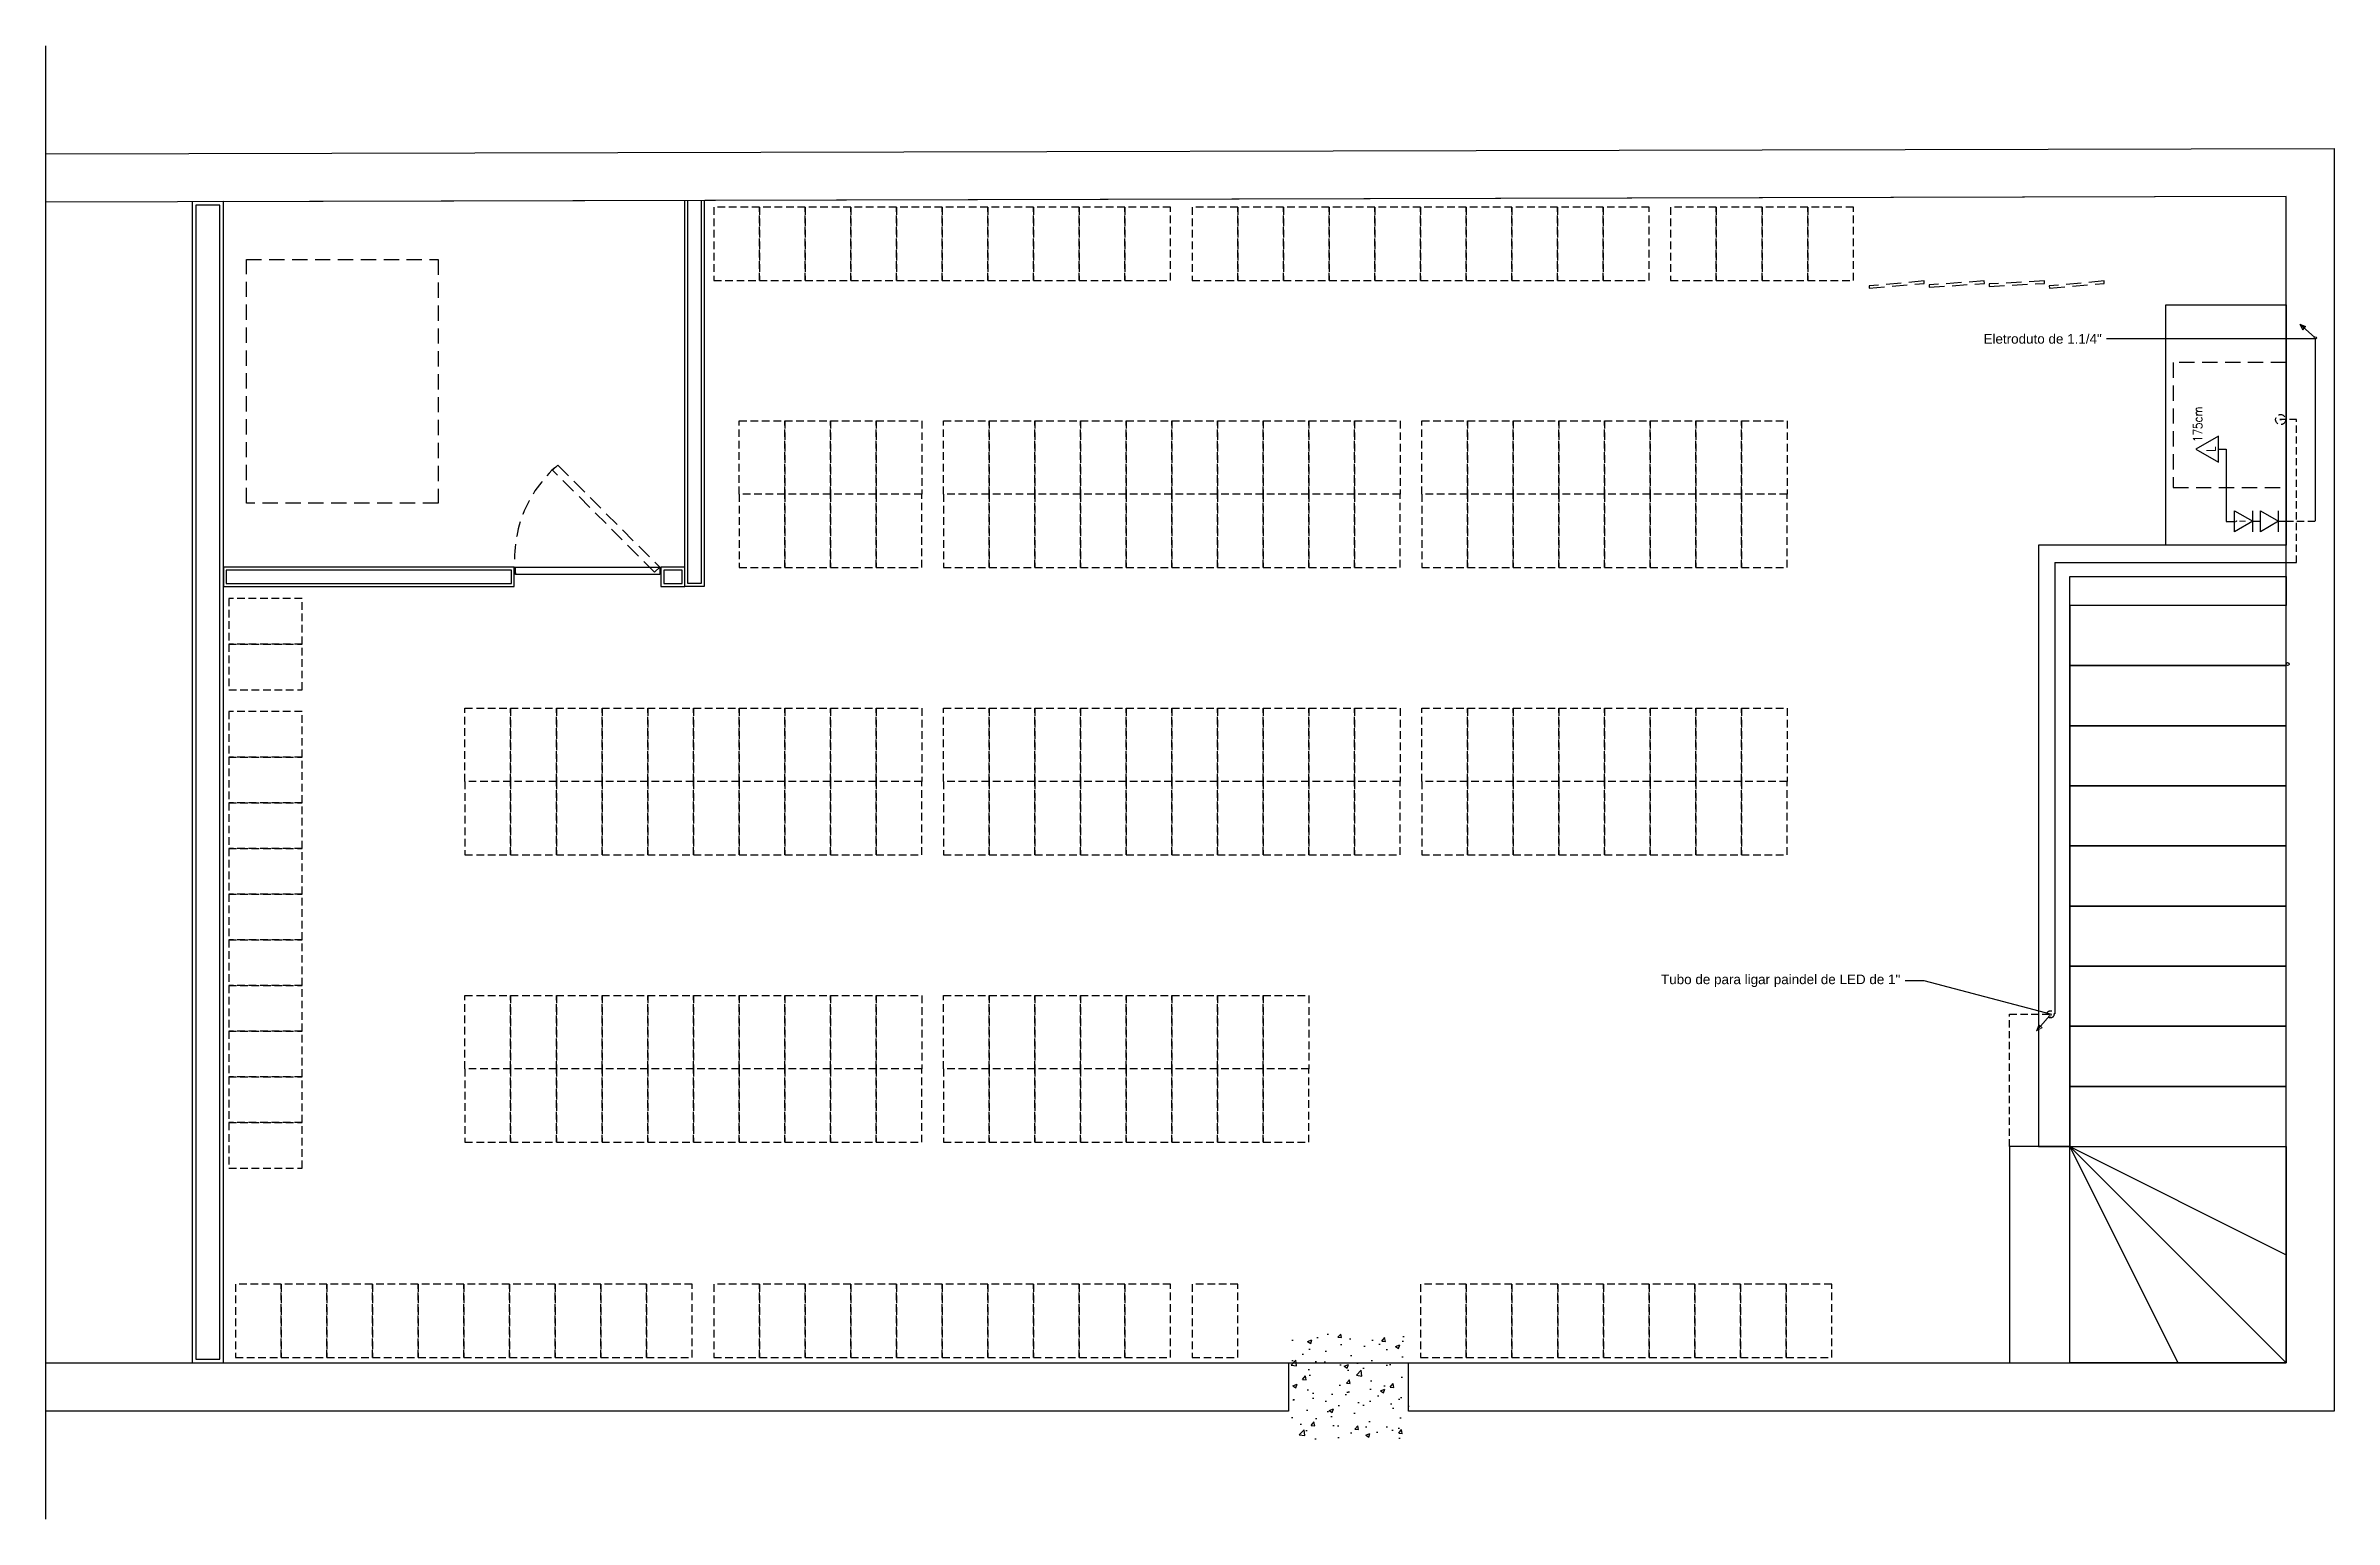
# Model space of a CAD drawing. Header units: millimetres. Extents: x 12202 to 16925, y 12031 to 14989.
# Drawn here: x 15499 to 16451, y 12836 to 13449 of the extents above; entities that cross this region are included whole.
import ezdxf
from ezdxf import colors
from ezdxf.entities.mleader import LeaderData, LeaderLine
from ezdxf.enums import TextEntityAlignment as Align
from ezdxf.math import Vec2, Vec3

# ---------------------------------------------------------------- set-up
doc = ezdxf.new("R2010")
doc.units = ezdxf.units.MM
for name, pattern in [('DASHDOT', [1, 0.5, -0.25, 0, -0.25]), ('DASHED', [0.75, 0.5, -0.25]), ('HIDDEN', [9.525, 6.35, -3.175])]:
    doc.linetypes.add(name, pattern=pattern)
for name, color, linetype in [('1', 1, 'Continuous'), ('ALVEN_M', 140, 'Continuous'), ('DIVIS_F', 60, 'Continuous'), ('DIVIS_M', 3, 'Continuous'), ('DIVIS_P', 60, 'HIDDEN'), ('Eletroduto 5', 2, 'Continuous'), ('Eletrodutos Dados', 170, 'Continuous'), ('ESCAD_M', 33, 'Continuous'), ('ESQUA_P', 101, 'HIDDEN'), ('Fases', 7, 'Continuous'), ('GRAFISMO_P', 52, 'DASHDOT'), ('MOVEL_M', 42, 'Continuous'), ('MOVEL_P', 41, 'HIDDEN'), ('TEXTO_CIRCUITO', 7, 'Continuous'), ('Tomada Logica', 170, 'Continuous')]:
    doc.layers.add(name, color=color, linetype=linetype)
doc.layers.get('MOVEL_M').off()
doc.styles.get("Standard").update_dxf_attribs({"font": 'arial.ttf', "height": 1})
doc.styles.add('Z_AUX1', font='romans.shx', dxfattribs={"width": 0.85, "height": 0.15})

# ---------------------------------------------------------------- blocks, each defined once
blk = doc.blocks.new('*U42')
for points in [[(0, -3), (3, -3), (3, 0), (0, 0)], [(3, 0), (195, 0), (195, -3), (3, -3)], [(195, -3), (198, -3), (198, 0), (195, 0)], [(0, -3), (3, -3), (3, -60), (0, -60)], [(195, -3), (198, -3), (198, -60), (195, -60)], [(0, -63), (3, -63), (3, -60), (0, -60)], [(3, -63), (195, -63), (195, -60), (3, -60)], [(195, -63), (198, -63), (198, -60), (195, -60)]]:
    blk.add_lwpolyline(points, close=True)
at = {"layer": 'MOVEL_P', "ltscale": 0.5}
for points in [[(4, -31.26), (4, -0.76), (23, -0.76), (23, -31.26)], [(23, -31.26), (23, -0.76), (42, -0.76), (42, -31.26)], [(42, -31.26), (42, -0.76), (61, -0.76), (61, -31.26)], [(61, -31.26), (61, -0.76), (80, -0.76), (80, -31.26)], [(80, -31.26), (80, -0.76), (99, -0.76), (99, -31.26)], [(99, -31.26), (99, -0.76), (118, -0.76), (118, -31.26)], [(118, -31.26), (118, -0.76), (137, -0.76), (137, -31.26)], [(137, -31.26), (137, -0.76), (156, -0.76), (156, -31.26)], [(156, -31.26), (156, -0.76), (175, -0.76), (175, -31.26)], [(175, -31.26), (175, -0.76), (194, -0.76), (194, -31.26)], [(4, -31.26), (4, -61.76), (23, -61.76), (23, -31.26)], [(23, -31.26), (23, -61.76), (42, -61.76), (42, -31.26)], [(42, -31.26), (42, -61.76), (61, -61.76), (61, -31.26)], [(61, -31.26), (61, -61.76), (80, -61.76), (80, -31.26)], [(80, -31.26), (80, -61.76), (99, -61.76), (99, -31.26)], [(99, -31.26), (99, -61.76), (118, -61.76), (118, -31.26)], [(118, -31.26), (118, -61.76), (137, -61.76), (137, -31.26)], [(137, -31.26), (137, -61.76), (156, -61.76), (156, -31.26)], [(156, -31.26), (156, -61.76), (175, -61.76), (175, -31.26)], [(175, -31.26), (175, -61.76), (194, -61.76), (194, -31.26)]]:
    blk.add_lwpolyline(points, close=True, dxfattribs=at)
blk = doc.blocks.new('*U46')
for points in [[(0, 30), (3, 30), (3, 33), (0, 33)], [(0, 30), (3, 30), (3, 3), (0, 3)], [(3, 33), (195, 33), (195, 30), (3, 30)], [(195, 30), (198, 30), (198, 33), (195, 33)], [(195, 30), (198, 30), (198, 3), (195, 3)], [(0, 0), (3, 0), (3, 3), (0, 3)], [(3, 0), (195, 0), (195, 3), (3, 3)], [(195, 0), (198, 0), (198, 3), (195, 3)]]:
    blk.add_lwpolyline(points, close=True)
at = {"layer": 'MOVEL_P', "ltscale": 0.5}
for points in [[(4, 31.74), (4, 1.24), (23, 1.24), (23, 31.74)], [(23, 31.74), (23, 1.24), (42, 1.24), (42, 31.74)], [(42, 31.74), (42, 1.24), (61, 1.24), (61, 31.74)], [(61, 31.74), (61, 1.24), (80, 1.24), (80, 31.74)], [(80, 31.74), (80, 1.24), (99, 1.24), (99, 31.74)], [(99, 31.74), (99, 1.24), (118, 1.24), (118, 31.74)], [(118, 31.74), (118, 1.24), (137, 1.24), (137, 31.74)], [(137, 31.74), (137, 1.24), (156, 1.24), (156, 31.74)], [(156, 31.74), (156, 1.24), (175, 1.24), (175, 31.74)], [(175, 31.74), (175, 1.24), (194, 1.24), (194, 31.74)]]:
    blk.add_lwpolyline(points, close=True, dxfattribs=at)
blk = doc.blocks.new('*U52')
for points in [[(0, 30), (3, 30), (3, 33), (0, 33)], [(0, 30), (3, 30), (3, 3), (0, 3)], [(3, 33), (43, 33), (43, 30), (3, 30)], [(43, 30), (46, 30), (46, 33), (43, 33)], [(43, 30), (46, 30), (46, 3), (43, 3)], [(0, 0), (3, 0), (3, 3), (0, 3)], [(3, 0), (43, 0), (43, 3), (3, 3)], [(43, 0), (46, 0), (46, 3), (43, 3)]]:
    blk.add_lwpolyline(points, close=True)
at = {"layer": 'MOVEL_P', "ltscale": 0.5}
for points in [[(4, 31.74), (4, 1.24), (23, 1.24), (23, 31.74)], [(23, 31.74), (23, 1.24), (42, 1.24), (42, 31.74)]]:
    blk.add_lwpolyline(points, close=True, dxfattribs=at)
blk = doc.blocks.new('*U49')
for points in [[(0, -3), (3, -3), (3, 0), (0, 0)], [(3, 0), (157, 0), (157, -3), (3, -3)], [(157, -3), (160, -3), (160, 0), (157, 0)], [(0, -3), (3, -3), (3, -60), (0, -60)], [(157, -3), (160, -3), (160, -60), (157, -60)], [(0, -63), (3, -63), (3, -60), (0, -60)], [(3, -63), (157, -63), (157, -60), (3, -60)], [(157, -63), (160, -63), (160, -60), (157, -60)]]:
    blk.add_lwpolyline(points, close=True)
at = {"layer": 'MOVEL_P', "ltscale": 0.5}
for points in [[(4, -31.26), (4, -0.76), (23, -0.76), (23, -31.26)], [(23, -31.26), (23, -0.76), (42, -0.76), (42, -31.26)], [(42, -31.26), (42, -0.76), (61, -0.76), (61, -31.26)], [(61, -31.26), (61, -0.76), (80, -0.76), (80, -31.26)], [(80, -31.26), (80, -0.76), (99, -0.76), (99, -31.26)], [(99, -31.26), (99, -0.76), (118, -0.76), (118, -31.26)], [(118, -31.26), (118, -0.76), (137, -0.76), (137, -31.26)], [(137, -31.26), (137, -0.76), (156, -0.76), (156, -31.26)], [(4, -31.26), (4, -61.76), (23, -61.76), (23, -31.26)], [(23, -31.26), (23, -61.76), (42, -61.76), (42, -31.26)], [(42, -31.26), (42, -61.76), (61, -61.76), (61, -31.26)], [(61, -31.26), (61, -61.76), (80, -61.76), (80, -31.26)], [(80, -31.26), (80, -61.76), (99, -61.76), (99, -31.26)], [(99, -31.26), (99, -61.76), (118, -61.76), (118, -31.26)], [(118, -31.26), (118, -61.76), (137, -61.76), (137, -31.26)], [(137, -31.26), (137, -61.76), (156, -61.76), (156, -31.26)]]:
    blk.add_lwpolyline(points, close=True, dxfattribs=at)
blk = doc.blocks.new('*U51')
for points in [[(0, -3), (3, -3), (3, 0), (0, 0)], [(3, 0), (81, 0), (81, -3), (3, -3)], [(81, -3), (84, -3), (84, 0), (81, 0)], [(0, -3), (3, -3), (3, -60), (0, -60)], [(81, -3), (84, -3), (84, -60), (81, -60)], [(0, -63), (3, -63), (3, -60), (0, -60)], [(3, -63), (81, -63), (81, -60), (3, -60)], [(81, -63), (84, -63), (84, -60), (81, -60)]]:
    blk.add_lwpolyline(points, close=True)
at = {"layer": 'MOVEL_P', "ltscale": 0.5}
for points in [[(4, -31.26), (4, -0.76), (23, -0.76), (23, -31.26)], [(23, -31.26), (23, -0.76), (42, -0.76), (42, -31.26)], [(42, -31.26), (42, -0.76), (61, -0.76), (61, -31.26)], [(61, -31.26), (61, -0.76), (80, -0.76), (80, -31.26)], [(4, -31.26), (4, -61.76), (23, -61.76), (23, -31.26)], [(23, -31.26), (23, -61.76), (42, -61.76), (42, -31.26)], [(42, -31.26), (42, -61.76), (61, -61.76), (61, -31.26)], [(61, -31.26), (61, -61.76), (80, -61.76), (80, -31.26)]]:
    blk.add_lwpolyline(points, close=True, dxfattribs=at)
blk = doc.blocks.new('*U48')
for points in [[(0, 30), (3, 30), (3, 33), (0, 33)], [(0, 30), (3, 30), (3, 3), (0, 3)], [(3, 33), (24, 33), (24, 30), (3, 30)], [(24, 30), (27, 30), (27, 33), (24, 33)], [(24, 30), (27, 30), (27, 3), (24, 3)], [(0, 0), (3, 0), (3, 3), (0, 3)], [(3, 0), (24, 0), (24, 3), (3, 3)], [(24, 0), (27, 0), (27, 3), (24, 3)]]:
    blk.add_lwpolyline(points, close=True)
at = {"layer": 'MOVEL_P', "ltscale": 0.5}
blk.add_lwpolyline([(4, 31.74), (4, 1.24), (23, 1.24), (23, 31.74)], close=True, dxfattribs=at)
blk = doc.blocks.new('PE_TELEFONE_BAIXO')
for p, q in [((-0.176, 0.125), (0.176, 0.125)), ((0, 0.125), (0, 0))]:
    blk.add_line(p, q)
blk.add_lwpolyline([(0, 0.125), (-0.176, 0.429), (0.176, 0.429)], close=True)
at = {"style": 'Z_AUX1', "width": 0.85}
blk.add_attdef('TIPO', text='', height=0.15, dxfattribs=at).set_placement((0, 0.328), align=Align.MIDDLE_CENTER)
blk = doc.blocks.new('*U47')
for points in [[(0, 30), (3, 30), (3, 33), (0, 33)], [(0, 30), (3, 30), (3, 3), (0, 3)], [(3, 33), (81, 33), (81, 30), (3, 30)], [(81, 30), (84, 30), (84, 33), (81, 33)], [(81, 30), (84, 30), (84, 3), (81, 3)], [(0, 0), (3, 0), (3, 3), (0, 3)], [(3, 0), (81, 0), (81, 3), (3, 3)], [(81, 0), (84, 0), (84, 3), (81, 3)]]:
    blk.add_lwpolyline(points, close=True)
at = {"layer": 'MOVEL_P', "ltscale": 0.5}
for points in [[(4, 31.74), (4, 1.24), (23, 1.24), (23, 31.74)], [(23, 31.74), (23, 1.24), (42, 1.24), (42, 31.74)], [(42, 31.74), (42, 1.24), (61, 1.24), (61, 31.74)], [(61, 31.74), (61, 1.24), (80, 1.24), (80, 31.74)]]:
    blk.add_lwpolyline(points, close=True, dxfattribs=at)
blk = doc.blocks.new('_ARZ_ARMARIO FUNCIONARIOS')
for points in [[(0, -33), (-1, -33), (-1, -1), (-99.86, -1), (-99.86, -33), (-100.86, -33), (-100.86, 0), (0, 0)], [(-75.86, -33), (-74.86, -33), (-74.86, -1), (-75.86, -1)], [(-50.86, -33), (-49.86, -33), (-49.86, -1), (-50.86, -1)], [(-25.86, -33), (-24.86, -33), (-24.86, -1), (-25.86, -1)], [(-76.36, -33), (-76.36, -32), (-99.36, -32), (-99.36, -33)], [(-51.36, -33), (-51.36, -32), (-74.36, -32), (-74.36, -33)], [(-26.36, -33), (-26.36, -32), (-49.36, -32), (-49.36, -33)], [(-1.5, -33), (-1.5, -32), (-24.36, -32), (-24.36, -33)]]:
    blk.add_lwpolyline(points, close=True)
at = {"layer": 'MOVEL_P'}
for points in [[(-76.36, -33), (-76.45, -32), (-99.36, -34.05), (-99.27, -35.05)], [(-51.36, -33), (-51.43, -32), (-74.38, -33.64), (-74.31, -34.64)], [(-26.36, -33), (-26.42, -32), (-49.38, -33.23), (-49.33, -34.23)], [(-1.5, -33), (-1.59, -32), (-24.36, -34.05), (-24.27, -35.05)]]:
    blk.add_lwpolyline(points, close=True, dxfattribs=at)
blk = doc.blocks.new('*U50')
for points in [[(0, 30), (3, 30), (3, 33), (0, 33)], [(0, 30), (3, 30), (3, 3), (0, 3)], [(3, 33), (176, 33), (176, 30), (3, 30)], [(176, 30), (179, 30), (179, 33), (176, 33)], [(176, 30), (179, 30), (179, 3), (176, 3)], [(0, 0), (3, 0), (3, 3), (0, 3)], [(3, 0), (176, 0), (176, 3), (3, 3)], [(176, 0), (179, 0), (179, 3), (176, 3)]]:
    blk.add_lwpolyline(points, close=True)
at = {"layer": 'MOVEL_P', "ltscale": 0.5}
for points in [[(4, 31.74), (4, 1.24), (23, 1.24), (23, 31.74)], [(23, 31.74), (23, 1.24), (42, 1.24), (42, 31.74)], [(42, 31.74), (42, 1.24), (61, 1.24), (61, 31.74)], [(61, 31.74), (61, 1.24), (80, 1.24), (80, 31.74)], [(80, 31.74), (80, 1.24), (99, 1.24), (99, 31.74)], [(99, 31.74), (99, 1.24), (118, 1.24), (118, 31.74)], [(118, 31.74), (118, 1.24), (137, 1.24), (137, 31.74)], [(137, 31.74), (137, 1.24), (156, 1.24), (156, 31.74)], [(156, 31.74), (156, 1.24), (175, 1.24), (175, 31.74)]]:
    blk.add_lwpolyline(points, close=True, dxfattribs=at)
blk = doc.blocks.new('PE_TOMADA_BAIXA')
blk.add_line((0, 0.125), (0, 0))
blk.add_lwpolyline([(0, 0.5), (-0.217, 0.125), (0.217, 0.125)], close=True)
at = {"style": 'Z_AUX1', "width": 0.85}
blk.add_attdef('TIPO', text='', height=0.15, dxfattribs=at).set_placement((0.117, 0.35), align=Align.BOTTOM_LEFT)
blk.add_attdef('TIPO', text='', height=0.15, dxfattribs=at).set_placement((0, 0.25), align=Align.MIDDLE_CENTER)
blk = doc.blocks.new('_None')

msp = doc.modelspace()

# ---------------------------------------------------------------- hatches: boundary and pattern name
at = {"layer": '1', "lineweight": 5}
for points in [[(16328.54, 13040.91), (16327.84, 13041.52), (16326.94, 13039.07)], [(16327.84, 13041.52), (16326.94, 13039.07), (16328.54, 13040.91)]]:
    msp.add_hatch(color=4, dxfattribs=at).paths.add_polyline_path(points)
at = {"layer": 'ALVEN_M'}
h = msp.add_hatch(dxfattribs=at)
h.set_pattern_fill('AR-CONC', color=255, scale=0.1)
h.set_pattern_definition([(50, (13416.55, 20603.294), (18.218467, -1.593909), [1.905, -20.955]), (355, (13416.55, 20603.294), (-3.52434, 19.105685), [1.524, -16.76406]), (100.45144, (13418.068, 20603.161), (14.694125, 17.511775), [1.619, -17.809024]), (46.1842, (13416.55, 20608.374), (27.107904, -4.20423), [2.8575, -31.4325]), (96.63556, (13418.809, 20608.024), (23.74041, 24.74261), [2.4285, -26.71356]), (351.18415, (13416.55, 20608.374), (23.74041, 24.74261), [2.286, -25.14597]), (21, (13419.09, 20607.104), (15.16144, -10.22652), [1.905, -20.955]), (326, (13419.09, 20607.104), (6.180203, 18.418797), [1.524, -16.764]), (71.45144, (13420.353, 20606.252), (21.341642, 8.192277), [1.619, -17.808994]), (37.5, (13416.5497, 20603.294), (0.3088603, 8.455504), [0, -16.5608, 0, -17.018, 0, -16.8275]), (7.5, (13416.55, 20603.294), (6.681966, 10.018057), [0, -9.7028, 0, -16.1798, 0, -6.4135]), (327.5, (13410.8855, 20603.294), (13.5590595, -0.5728744), [0, -6.35, 0, -19.812, 0, -26.289]), (317.5, (13408.345, 20603.294), (14.812918, 2.542649), [0, -8.255, 0, -13.1572, 0, -18.669])])
h.paths.add_polyline_path([(16015.75, 12868.91), (16015.75, 12912.91), (16065.75, 12912.91), (16065.75, 12868.91)])
at = {"layer": 'TEXTO_CIRCUITO', "ltscale": 0.05}
for points in [[(16438.26, 13331.21), (16438.87, 13331.91), (16436.42, 13332.82)], [(16438.87, 13331.91), (16436.42, 13332.82), (16438.26, 13331.21)]]:
    msp.add_hatch(color=4, dxfattribs=at).paths.add_polyline_path(points)

# ---------------------------------------------------------------- linework, layer by layer
for points in [[(16430.75, 13385.91), (15559.75, 13383.81), (15559.75, 12900.91), (16430.75, 12900.91)], [(16380.75, 13240.91), (16380.75, 13340.91), (16430.75, 13340.91), (16430.75, 13240.91)]]:
    msp.add_lwpolyline(points, close=True)
at = {"layer": '1', "color": 4, "lineweight": 5}
for p, q in [((16326.93, 13039.06), (16332.3, 13045.21)), ((16326.93, 13039.06), (16327.84, 13041.52)), ((16326.93, 13039.06), (16327.84, 13041.52)), ((16332.31, 13045.21), (16326.94, 13039.07)), ((16329.24, 13040.29), (16327.84, 13041.52)), ((16326.94, 13039.06), (16329.25, 13040.29))]:
    msp.add_line(p, q, dxfattribs=at)
msp.add_circle((16332.6, 13045.54), 0.438, dxfattribs=at)
msp.add_circle((16332.6, 13045.54), 0.438, dxfattribs=at)
at = {"layer": 'ALVEN_M'}
for points in [[(15498.88, 13403.65), (16450.75, 13405.91), (16450.75, 12880.91), (16065.75, 12880.91), (16065.75, 12900.91), (16430.75, 12900.91), (16430.75, 13385.91), (15498.88, 13383.66)], [(15498.88, 12900.91), (16015.75, 12900.91), (16015.75, 12880.91), (15498.88, 12880.91)]]:
    msp.add_lwpolyline(points, dxfattribs=at)
at = {"layer": 'DIVIS_F'}
msp.add_lwpolyline([(16430.75, 13240.91), (16327.75, 13240.91), (16327.75, 12990.91), (16340.75, 12990.91), (16340.75, 13227.91), (16430.75, 13227.91), (16430.75, 13240.91)], dxfattribs=at)
at = {"layer": 'DIVIS_M'}
for points in [[(15559.75, 12900.91), (15572.75, 12900.91), (15572.75, 13383.84), (15559.75, 13383.81)], [(15561.25, 12902.41), (15571.25, 12902.41), (15571.25, 13382.34), (15561.25, 13382.31)], [(15693.75, 13223.84), (15693.75, 13231.84), (15572.75, 13231.84), (15572.75, 13223.84)], [(15754.25, 13228.84), (15694.25, 13228.84), (15694.25, 13231.84), (15754.25, 13231.84)], [(15764.75, 13223.84), (15764.75, 13231.84), (15754.75, 13231.84), (15754.75, 13223.84)], [(15692.55, 13225.04), (15692.55, 13230.64), (15573.95, 13230.64), (15573.95, 13225.04)], [(15763.55, 13225.04), (15763.55, 13230.64), (15755.95, 13230.64), (15755.95, 13225.04)]]:
    msp.add_lwpolyline(points, close=True, dxfattribs=at)
for points in [[(15772.75, 13384.32), (15772.75, 13223.84), (15764.75, 13223.84), (15764.75, 13384.3)], [(15771.55, 13384.32), (15771.55, 13225.04), (15765.95, 13225.04), (15765.95, 13384.31)]]:
    msp.add_lwpolyline(points, dxfattribs=at)
at = {"layer": 'DIVIS_P'}
msp.add_lwpolyline([(15752.13, 13229.72), (15709.7, 13272.15), (15711.83, 13274.27), (15754.25, 13231.84)], close=True, dxfattribs=at)
msp.add_arc((15745.5, 13235.13), 51.64, 130.70997, 186.99125, dxfattribs=at)
at = {"layer": 'Eletroduto 5', "linetype": 'DASHED', "ltscale": 6}
for p, q in [((16435.08, 13293.21), (16428.11, 13293.21)), ((16428.11, 13293.21), (16428.81, 13293.21)), ((16435.08, 13233.71), (16435.08, 13293.21)), ((16315.75, 12990.91), (16315.75, 13045.91)), ((16315.75, 13045.91), (16332.25, 13045.91))]:
    msp.add_line(p, q, dxfattribs=at)
at = {"layer": 'Eletroduto 5', "linetype": 'Continuous', "ltscale": 6}
for q in [(16334.57, 13046.12), (16435.08, 13233.71)]:
    msp.add_line((16334.57, 13233.71), q, dxfattribs=at)
at = {"layer": 'Eletroduto 5', "linetype": 'DASHED', "ltscale": 6}
for centre, radius in [((16428.46, 13293.21), 2.09), ((16332.74, 13045.89), 1.48)]:
    msp.add_circle(centre, radius, dxfattribs=at)
at = {"layer": 'Eletrodutos Dados', "linetype": 'Continuous', "ltscale": 6}
msp.add_line((16443.01, 13250.91), (16443.01, 13326.99), dxfattribs=at)
at = {"layer": 'Eletrodutos Dados', "ltscale": 3}
for p, q in [((16405.75, 13280.91), (16405.75, 13250.84)), ((16405.75, 13250.84), (16409.66, 13250.84))]:
    msp.add_line(p, q, dxfattribs=at)
at = {"layer": 'Eletrodutos Dados', "linetype": 'DASHED', "ltscale": 6}
msp.add_line((16430.75, 13250.91), (16443.01, 13250.91), dxfattribs=at)
at = {"layer": 'ESCAD_M'}
msp.add_line((16340.75, 12990.91), (16430.75, 12900.91), dxfattribs=at)
msp.add_lwpolyline([(16340.75, 13227.91), (16430.75, 13227.91), (16430.75, 13215.91), (16340.75, 13215.91)], close=True, dxfattribs=at)
for points in [[(16340.75, 13215.91), (16340.75, 13190.91), (16430.75, 13190.91), (16430.75, 13215.91), (16340.75, 13215.91)], [(16340.75, 13190.91), (16340.75, 13165.91), (16430.75, 13165.91), (16430.75, 13190.91), (16340.75, 13190.91)], [(16340.75, 13165.91), (16340.75, 13140.91), (16430.75, 13140.91), (16430.75, 13165.91), (16340.75, 13165.91)], [(16340.75, 13140.91), (16340.75, 13115.91), (16430.75, 13115.91), (16430.75, 13140.91), (16340.75, 13140.91)], [(16340.75, 13115.91), (16340.75, 13090.91), (16430.75, 13090.91), (16430.75, 13115.91), (16340.75, 13115.91)], [(16340.75, 13090.91), (16340.75, 13065.91), (16430.75, 13065.91), (16430.75, 13090.91), (16340.75, 13090.91)], [(16340.75, 13065.91), (16340.75, 13040.91), (16430.75, 13040.91), (16430.75, 13065.91), (16340.75, 13065.91)], [(16340.75, 13040.91), (16340.75, 13015.91), (16430.75, 13015.91), (16430.75, 13040.91), (16340.75, 13040.91)], [(16340.75, 13015.91), (16340.75, 12990.91), (16430.75, 12990.91), (16430.75, 13015.91), (16340.75, 13015.91)], [(16340.75, 12990.91), (16315.75, 12990.91), (16315.75, 12900.91), (16340.75, 12900.91), (16340.75, 12990.91)], [(16430.75, 12990.91), (16430.75, 12900.91), (16340.75, 12900.91), (16340.75, 12990.91), (16430.75, 12990.91)], [(16340.75, 12990.91), (16430.75, 12945.91)], [(16340.75, 12990.91), (16385.75, 12900.91)]]:
    msp.add_lwpolyline(points, dxfattribs=at)
at = {"layer": 'ESQUA_P'}
msp.add_lwpolyline([(15582.31, 13359.72), (15662.06, 13359.72), (15662.06, 13258.47), (15582.31, 13258.47)], close=True, dxfattribs=at)
at = {"layer": 'GRAFISMO_P', "linetype": 'ByBlock'}
msp.add_lwpolyline([(15498.88, 12835.91), (15498.88, 13448.65)], dxfattribs=at)
at = {"layer": 'MOVEL_P'}
msp.add_lwpolyline([(16383.75, 13316.91), (16383.75, 13264.91), (16430.75, 13264.91), (16430.75, 13316.91)], close=True, dxfattribs=at)
at = {"layer": 'TEXTO_CIRCUITO', "color": 4, "ltscale": 0.05}
for p, q in [((16436.41, 13332.83), (16442.56, 13327.45)), ((16436.41, 13332.82), (16438.87, 13331.91)), ((16442.56, 13327.45), (16436.42, 13332.82)), ((16437.64, 13330.51), (16438.87, 13331.91))]:
    msp.add_line(p, q, dxfattribs=at)
at = {"layer": 'TEXTO_CIRCUITO', "color": 4}
for p, q in [((16436.41, 13332.83), (16438.87, 13331.91)), ((16436.41, 13332.82), (16437.64, 13330.51))]:
    msp.add_line(p, q, dxfattribs=at)
at = {"layer": 'TEXTO_CIRCUITO', "color": 4, "ltscale": 0.05}
for centre, radius in [((16442.89, 13327.16), 0.438), ((16442.89, 13327.16), 0.438), ((16431.38, 13191.53), 0.626), ((16431.38, 13191.53), 0.626)]:
    msp.add_circle(centre, radius, dxfattribs=at)

# ---------------------------------------------------------------- block references
at = {"layer": 'MOVEL_M'}
for name, p in [('*U46', (15772.74, 13349.84)), ('*U46', (15971.74, 13349.84)), ('*U47', (16170.74, 13349.84)), ('_ARZ_ARMARIO FUNCIONARIOS', (16356.61, 13382.84)), ('*U51', (15783.25, 13293.41)), ('*U42', (15868.25, 13293.41)), ('*U49', (16067.25, 13293.41)), ('*U42', (15669.25, 13173.91)), ('*U42', (15868.25, 13173.91)), ('*U49', (16067.25, 13173.91)), ('*U42', (15669.25, 13054.41)), ('*U49', (15868.25, 13054.41)), ('*U46', (15573.75, 12901.91)), ('*U46', (15772.75, 12901.91)), ('*U48', (15971.75, 12901.91)), ('*U50', (16066.75, 12901.91))]:
    msp.add_blockref(name, p, dxfattribs=at)
at = {"layer": 'MOVEL_M', "rotation": 270}
for name, p in [('*U52', (15573.75, 13222.84)), ('*U46', (15573.75, 13175.84))]:
    msp.add_blockref(name, p, dxfattribs=at)
at = {"layer": 'Tomada Logica'}
ref = msp.add_blockref('PE_TOMADA_BAIXA', (16405.75, 13280.91), dxfattribs=dict(at, xscale=25, yscale=25, zscale=25, rotation=89.9999999999999))
ref.add_attrib('TIPO', '175cm', dxfattribs={"layer": '0', "height": 3.75, "rotation": 90, "style": 'Z_AUX1', "width": 0.85}).set_placement((16397, 13283.82), align=Align.BOTTOM_LEFT)
ref.add_attrib('TIPO', 'L', dxfattribs={"layer": '0', "height": 3.75, "rotation": 90, "style": 'Z_AUX1', "width": 0.85}).set_placement((16399.5, 13280.91), align=Align.MIDDLE_CENTER)
ref = msp.add_blockref('PE_TELEFONE_BAIXO', (16420.03, 13250.91), dxfattribs=dict(at, xscale=24.99999999999999, yscale=24.99999999999999, zscale=24.99999999999999, rotation=89.99999999999973))
ref.add_attrib('TIPO', 'i', dxfattribs={"layer": '0', "height": 3.75, "rotation": 90, "style": 'Z_AUX1', "width": 0.85}).set_placement((16411.99, 13250.91), align=Align.MIDDLE_CENTER)
at = {"layer": 'Tomada Logica', "xscale": 24.99999999999999, "yscale": 24.99999999999999, "zscale": 24.99999999999999, "rotation": 89.99999999999973}
msp.add_blockref('PE_TELEFONE_BAIXO', (16430.75, 13250.91), dxfattribs=at)

# ---------------------------------------------------------------- leaders
at = {"layer": 'Fases', "linetype": 'DASHED', "ltscale": 6}
ml = msp.add_multileader_mtext('Standard', dxfattribs=at)
ml.set_content('Eletroduto de 1.1/4"', color=256)
ml.set_leader_properties()
ml.set_arrow_properties(name='NONE')
ml.build(insert=Vec2(0, 0))
ctx = ml.context
ctx.base_point, ctx.plane_origin = Vec3(16303.57, 13326.74), Vec3(16443.01, 13326.74)
ctx.text_align_type = 2
notes = []
notes.append((ctx, [(0, (1, 1, 0), (16364.07, 13326.74), (-1, 0), 8, [(0, [(16443.01, 13326.74)], 0, [])])]))
ctx.mtext.insert, ctx.mtext.alignment, ctx.mtext.flow_direction = Vec3(16354.07, 13328.77), 3, 5
ml = msp.add_multileader_mtext('Standard', dxfattribs=at)
ml.set_content('Tubo de para ligar paindel de LED de 1" ', color=256)
ml.set_leader_properties()
ml.set_arrow_properties(name='NONE')
ml.build(insert=Vec2(0, 0))
ctx = ml.context
ctx.base_point, ctx.plane_origin = Vec3(16169.11, 13059.84), Vec3(16333.36, 13045.85)
ctx.text_align_type = 2
notes.append((ctx, [(0, (1, 1, 0), (16280.25, 13059.84), (-1, 0), 8, [(0, [(16333.36, 13045.85)], 0, [])])]))
ctx.mtext.insert, ctx.mtext.alignment, ctx.mtext.flow_direction = Vec3(16270.25, 13062.42), 3, 5
for ctx, leaders in notes:
    for number, flags, end, landing, length, lines in leaders:
        leader = LeaderData()
        leader.index, (leader.has_last_leader_line, leader.has_dogleg_vector, leader.attachment_direction) = number, flags
        leader.last_leader_point, leader.dogleg_vector, leader.dogleg_length = Vec3(end), Vec3(landing), length
        for number, points, colour, breaks in lines:
            line = LeaderLine()
            line.index, line.vertices, line.color, line.breaks = number, Vec3.list(points), colors.encode_raw_color(colour), breaks
            leader.lines.append(line)
        ctx.leaders.append(leader)

doc.saveas('drawing.dxf')
